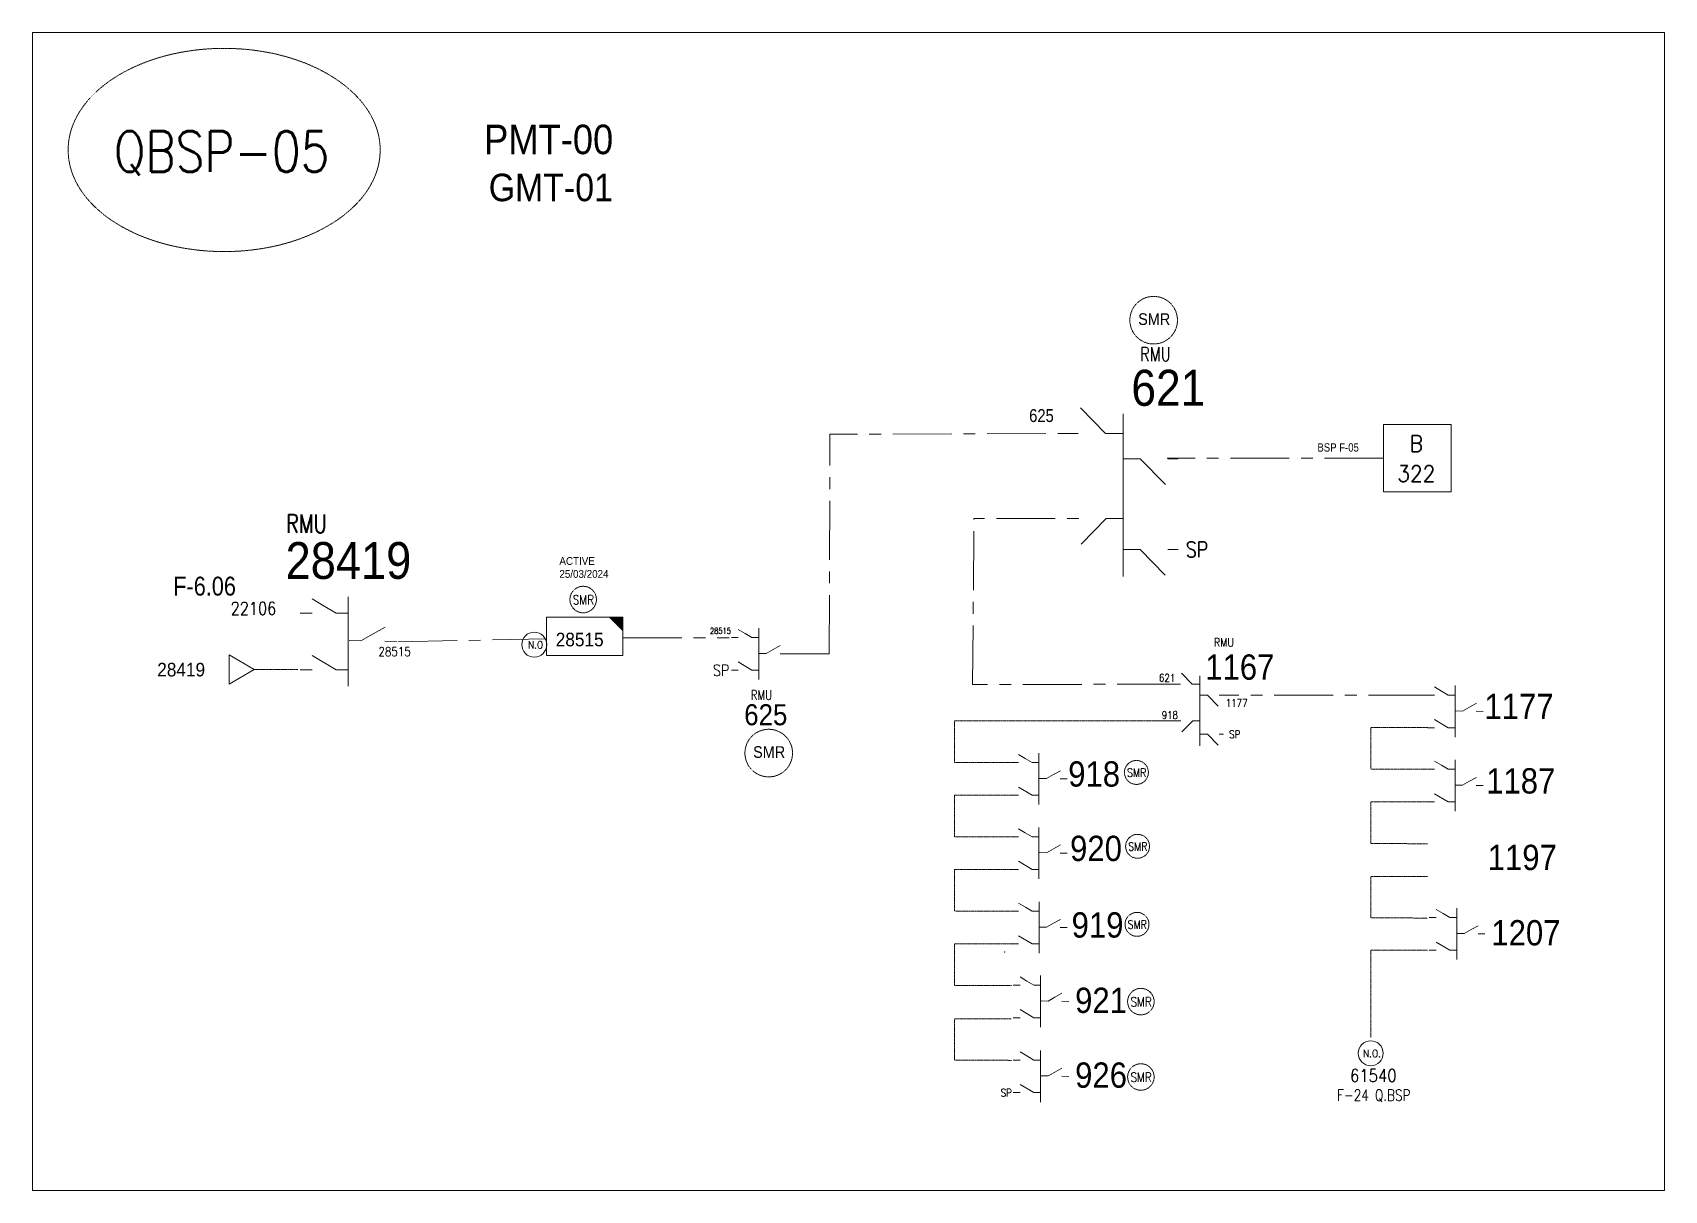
# Model space of a CAD drawing. Header units: metres. Extents: x 65984 to 144644, y -19036 to 23726.
# Drawn here: x 86627 to 88020, y 10297 to 11285 of the extents above; entities that cross this region are included whole.
import ezdxf
from ezdxf.enums import TextEntityAlignment as Align

# ---------------------------------------------------------------- set-up
doc = ezdxf.new("R2010")
doc.units = ezdxf.units.M
doc.header["$MEASUREMENT"] = 0
doc.linetypes.add('( Center )', pattern=[2, 1.25, -0.25, 0.25, -0.25])
doc.linetypes.add('DGN Style 3', pattern=[0.013877, 0, -0.013877])
doc.layers.get('0').update_dxf_attribs({"color": 95, "lineweight": 40})
for name, color, linetype, lineweight in [('d_eos', 111, 'Continuous', 40), ('d_eos no', 121, 'Continuous', 40), ('d_switch', 95, 'Continuous', 40), ('d_tf', 1, 'Continuous', 40), ('d_tf no', 6, 'Continuous', 40), ('d_ug cable', 95, 'Continuous', 40), ('d_ug main line', 95, 'Continuous', 40), ('d_unit sub', 7, 'Continuous', 40), ('fedr no', 95, 'Continuous', 40), ('GRID STATION  04', 7, 'Continuous', 40), ('Level 37', 7, 'Continuous', 0), ('O H MAIN FEEDER', 4, 'Continuous', 100), ('SW N O', 114, 'Continuous', 30)]:
    doc.layers.add(name, color=color, linetype=linetype, lineweight=lineweight)
doc.styles.add('NASKHF', font='naskhf.shx', dxfattribs={"height": 8})
doc.styles.add('Style-Arial', font='arial.ttf')
doc.styles.add('Style-msdefault', font='msdefault.shx')
doc.styles.add('Style-simplex', font='simplex.shx')
doc.styles.add('Style-STANDARD', font='STANDARD.shx')

msp = doc.modelspace()

# ---------------------------------------------------------------- texts
at = {"color": 7, "linetype": 'Continuous', "lineweight": 13, "style": 'Style-simplex', "width": 0.857143}
msp.add_text('61540', height=10.8, dxfattribs=at).set_placement((87771.2, 10395.2), align=Align.MIDDLE_CENTER)
at = {"color": 55, "linetype": 'Continuous', "lineweight": 13, "style": 'Style-STANDARD', "width": 0.857143}
msp.add_text('F-24 Q.BSP', height=9.65, dxfattribs=at).set_placement((87771.6, 10378.5), align=Align.MIDDLE_CENTER)
at = {"layer": 'd_eos no', "color": 7, "linetype": 'Continuous', "lineweight": 13, "style": 'Style-Arial', "width": 0.88}
for s, height, p in [('PMT-00', 25.19, (87012.6, 11206.4)), ('GMT-01', 23.5, (87016.5, 11164.6)), ('28419', 31.38, (86843.2, 10850.3))]:
    msp.add_text(s, height=height, dxfattribs=at).set_placement(p, align=Align.TOP_LEFT)
at = {"layer": 'd_switch', "color": 7, "linetype": 'Continuous', "lineweight": 13, "ltscale": 0.76549, "style": 'Style-msdefault', "width": 0.857143}
msp.add_text('BSP F-05', height=7.12, dxfattribs=at).set_placement((87723.5, 10934.6), align=Align.TOP_LEFT)
at = {"layer": 'd_switch', "color": 2, "linetype": 'Continuous', "lineweight": 13, "ltscale": 1.420924, "style": 'Style-msdefault', "width": 0.857143}
msp.add_text('F-6.06', height=16.13, dxfattribs=at).set_placement((86747.4, 10820.8), align=Align.TOP_LEFT)
at = {"layer": 'd_tf no', "color": 121, "linetype": 'Continuous', "lineweight": 13, "style": 'Style-msdefault', "width": 0.945946}
msp.add_text('28515', height=11.61, dxfattribs=at).set_placement((87073.7, 10773), align=Align.TOP_LEFT)
at = {"layer": 'd_tf no', "color": 220, "linetype": 'Continuous', "lineweight": 13, "style": 'Style-msdefault', "width": 0.945946}
msp.add_text('28419', height=11.61, dxfattribs=at).set_placement((86733.7, 10747.3), align=Align.TOP_LEFT)
at = {"layer": 'd_tf no', "color": 2, "lineweight": 13, "char_height": 9.953, "attachment_point": 1, "style": 'NASKHF'}
for insert in [(87570.6, 11045.5), (87242.1, 10676.2)]:
    msp.add_mtext('\\Fmsdefault;\\H1x;\\W0.925;SMR\\P', dxfattribs=dict(at, insert=insert))
at = {"layer": 'd_tf no', "color": 121, "linetype": 'Continuous', "lineweight": 40, "insert": (87076.8, 10837.5), "char_height": 6.624, "attachment_point": 1, "style": 'NASKHF'}
msp.add_mtext('\\Fmsdefault;\\H1x;\\W0.945946;ACTIVE\\P25/03/2024', dxfattribs=at)
at = {"layer": 'd_tf no', "color": 1, "linetype": 'Continuous', "lineweight": 40, "char_height": 7.901, "width": 19.837, "attachment_point": 5, "line_spacing_factor": 1.2, "style": 'Style-STANDARD'}
for insert in [(87097.3, 10801.1), (87573.1, 10458.1), (87573.1, 10393.8)]:
    msp.add_mtext('\\H1x;\\W0.909091;SMR\\P', dxfattribs=dict(at, insert=insert))
at = {"layer": 'd_tf no', "color": 1, "linetype": 'Continuous', "lineweight": 40, "ltscale": 0.9, "char_height": 7.111, "width": 17.854, "attachment_point": 5, "line_spacing_factor": 1.2, "style": 'Style-STANDARD'}
for insert in [(87569.3, 10653.6), (87570.3, 10590.6), (87569.8, 10524)]:
    msp.add_mtext('\\H1x;\\W0.909091;SMR\\P', dxfattribs=dict(at, insert=insert))
at = {"layer": 'fedr no', "color": 6, "linetype": 'Continuous', "lineweight": 13, "style": 'Style-STANDARD', "width": 0.909091}
msp.add_text('QBSP-05', height=34.55, dxfattribs=at).set_placement((86788.6, 11183.5), align=Align.MIDDLE_CENTER)
at = {"layer": 'GRID STATION  04', "color": 220, "linetype": 'Continuous', "lineweight": 13, "style": 'Style-STANDARD'}
for s, height, p in [('B', 13.8, (87807.9, 10934.3)), ('322', 13.84, (87807.9, 10908.7))]:
    msp.add_text(s, height=height, dxfattribs=at).set_placement(p, align=Align.MIDDLE_CENTER)
at = {"layer": 'Level 37', "color": 2, "linetype": 'Continuous', "lineweight": 13, "ltscale": 0.643881, "style": 'Style-STANDARD', "width": 0.854701}
msp.add_text('RMU', height=11.77, dxfattribs=at).set_placement((87585.3, 11010.6), align=Align.MIDDLE_CENTER)
at = {"layer": 'Level 37', "color": 2, "linetype": 'Continuous', "lineweight": 13, "ltscale": 0.869573, "style": 'Style-Arial', "width": 0.88}
msp.add_text('621', height=30.76, dxfattribs=at).set_placement((87564.8, 10997.3), align=Align.TOP_LEFT)
at = {"layer": 'Level 37', "color": 7, "linetype": 'Continuous', "lineweight": 13, "style": 'Style-msdefault', "width": 0.857143}
msp.add_text('625', height=10.98, dxfattribs=at).set_placement((87477.6, 10963.7), align=Align.TOP_LEFT)
at = {"layer": 'Level 37', "color": 7, "linetype": 'Continuous', "lineweight": 13, "style": 'Style-STANDARD'}
for s, height, width, p in [('RMU', 15.67, 0.854701, (86861, 10866.1)), ('22106', 10.95, 0.909091, (86815.8, 10793.7))]:
    msp.add_text(s, height=height, dxfattribs=dict(at, width=width)).set_placement(p, align=Align.MIDDLE_CENTER)
at = {"layer": 'Level 37', "color": 7, "linetype": 'Continuous', "lineweight": 13, "ltscale": 0.797746, "style": 'Style-STANDARD', "width": 0.909091}
msp.add_text('SP', height=13.15, dxfattribs=at).set_placement((87620.8, 10844), align=Align.MIDDLE_CENTER)
at = {"layer": 'Level 37', "color": 7, "linetype": 'Continuous', "lineweight": 13, "ltscale": 0.639388, "style": 'Style-STANDARD', "width": 0.909091}
msp.add_text('28515', height=5.03, dxfattribs=at).set_placement((87214.2, 10774.5), align=Align.MIDDLE_CENTER)
at = {"layer": 'Level 37', "color": 7, "linetype": 'Continuous', "lineweight": 13, "ltscale": 0.338782, "style": 'Style-simplex', "width": 0.854701}
msp.add_text('RMU', height=7.02, dxfattribs=at).set_placement((87643.8, 10764.7), align=Align.MIDDLE_CENTER)
at = {"layer": 'Level 37', "color": 7, "linetype": 'Continuous', "lineweight": 13, "ltscale": 0.806351, "style": 'Style-STANDARD', "width": 0.909091}
msp.add_text('28515', height=7.77, dxfattribs=at).set_placement((86936.2, 10756.9), align=Align.MIDDLE_CENTER)
at = {"layer": 'Level 37', "color": 7, "linetype": 'Continuous', "lineweight": 13, "ltscale": 0.546862, "style": 'Style-Arial', "width": 0.88}
for s, p in [('1167', (87627.8, 10754.5)), ('1177', (87866, 10720.9)), ('1187', (87867.5, 10657.4)), ('1197', (87868.8, 10592.1)), ('1207', (87871.9, 10527.8))]:
    msp.add_text(s, height=21.58, dxfattribs=at).set_placement(p, align=Align.TOP_LEFT)
at = {"layer": 'Level 37', "color": 7, "linetype": 'Continuous', "lineweight": 13, "ltscale": 0.671569, "style": 'Style-STANDARD', "width": 0.909091}
msp.add_text('SP', height=9.57, dxfattribs=at).set_placement((87214.8, 10740.9), align=Align.MIDDLE_CENTER)
at = {"layer": 'Level 37', "color": 7, "linetype": 'Continuous', "lineweight": 13, "ltscale": 0.564922, "style": 'Style-STANDARD', "width": 0.909091}
for s, p in [('621', (87595.3, 10734.5)), ('918', (87597.6, 10702.7)), ('1177', (87654.6, 10713.1)), ('SP', (87653, 10686.3)), ('SP', (87458.1, 10380.5))]:
    msp.add_text(s, height=6.56, dxfattribs=at).set_placement(p, align=Align.MIDDLE_CENTER)
at = {"layer": 'Level 37', "color": 2, "linetype": 'Continuous', "lineweight": 13, "ltscale": 0.677777, "style": 'Style-STANDARD', "width": 0.854701}
msp.add_text('RMU', height=8.1, dxfattribs=at).set_placement((87249.2, 10719.8), align=Align.MIDDLE_CENTER)
at = {"layer": 'Level 37', "color": 2, "linetype": 'Continuous', "lineweight": 13, "ltscale": 0.641101, "style": 'Style-Arial', "width": 0.88}
msp.add_text('625', height=17.95, dxfattribs=at).set_placement((87234.5, 10712), align=Align.TOP_LEFT)
at = {"layer": 'Level 37', "color": 2, "linetype": 'Continuous', "lineweight": 13, "ltscale": 0.546862, "style": 'Style-Arial', "width": 0.88}
for s, p in [('918', (87510.9, 10663.3)), ('920', (87512.5, 10599.8)), ('919', (87513.8, 10534.5)), ('921', (87516.8, 10470.2)), ('926', (87516.8, 10406.4))]:
    msp.add_text(s, height=21.58, dxfattribs=at).set_placement(p, align=Align.TOP_LEFT)

# ---------------------------------------------------------------- blocks, each defined once
blk = doc.blocks.new('SS')
at = {"color": 0, "linetype": 'ByBlock', "lineweight": -2, "flags": 128}
blk.add_lwpolyline([(6.95, 4.25), (10.45, 4.25), (10.45, 0.75)], close=True, dxfattribs=at)
at = {"color": 0, "linetype": 'ByBlock', "lineweight": -2, "extrusion": (0, 0, -1)}
blk.add_solid([(-6.95, 4.25), (-10.45, 4.25), (-10.45, 0.75)], dxfattribs=at)
at = {"color": 0, "linetype": 'ByBlock', "lineweight": -2}
blk.add_3dface([(-9.55, 4.25), (10.45, 4.25), (10.45, -5.75), (-9.55, -5.75)], dxfattribs=at)
blk = doc.blocks.new('TRA1_818')
at = {"layer": 'd_tf', "color": 220, "linetype": 'Continuous', "lineweight": 13, "ltscale": 0.001135, "flags": 128}
blk.add_lwpolyline([(9.9, -17), (-0.1, 0), (-10.1, -17)], close=True, dxfattribs=at)
blk = doc.blocks.new('TRA1_817')
at = {"layer": 'd_tf', "color": 220, "linetype": 'Continuous', "lineweight": 13, "ltscale": 0.001135, "xscale": 1.000046564039522, "yscale": 1.000046564039522, "zscale": 1.000046564039522, "rotation": 180}
blk.add_blockref('TRA1_818', (0, 0), dxfattribs=at)
blk = doc.blocks.new('*U4118')
at = {"layer": 'SW N O', "color": 3, "lineweight": 13, "ltscale": 0.426762}
blk.add_circle((0, 0), 16.8, dxfattribs=at)
at = {"layer": 'SW N O', "color": 3, "lineweight": 13, "style": 'Style-STANDARD'}
blk.add_text('N.O', height=9.6, dxfattribs=at).set_placement((1.7, -0.2), align=Align.MIDDLE_CENTER)
blk = doc.blocks.new('*U4195')
at = {"layer": 'd_eos', "color": 7, "linetype": 'Continuous', "lineweight": 13, "ltscale": 0.672876}
for p, q in [((0.6, 54.9), (0.6, -54.9)), ((-44.6, -0.1), (-59.3, 0.2)), ((0.6, 34.8), (15.2, 34.8)), ((15.2, 34.8), (44.6, 17.4)), ((44.6, 34.8), (59.3, 34.8)), ((-30.1, -9.1), (-45, -17.4)), ((-15.3, -0.7), (-30.1, -9.1)), ((-0.6, -1), (-15.3, -0.7)), ((0.6, -34.7), (15.2, -34.7)), ((15.2, -34.7), (29.9, -43.4)), ((44.6, -34.7), (59.3, -34.7)), ((29.9, -43.4), (44.6, -52.1))]:
    blk.add_line(p, q, dxfattribs=at)
blk = doc.blocks.new('*U4196')
at = {"layer": 'SW N O', "color": 1, "lineweight": 13, "ltscale": 0.426762}
blk.add_circle((0, 0), 16.8, dxfattribs=at)
at = {"layer": 'SW N O', "color": 1, "lineweight": 13, "style": 'Style-STANDARD'}
blk.add_text('N.O.', height=9.6, dxfattribs=at).set_placement((1.7, -0.2), align=Align.MIDDLE_CENTER)
blk = doc.blocks.new('*U4197')
at = {"layer": 'd_eos', "color": 2, "linetype": 'Continuous', "lineweight": 13, "ltscale": 0.672876}
for p, q in [((0.6, 54.9), (0.6, -54.9)), ((-44.6, -0.1), (-59.3, 0.2)), ((0.6, 34.8), (15.2, 34.8)), ((15.2, 34.8), (44.6, 17.4)), ((44.6, 34.8), (59.3, 34.8)), ((-30.1, -9.1), (-45, -17.4)), ((-15.3, -0.7), (-30.1, -9.1)), ((-0.6, -1), (-15.3, -0.7)), ((0.6, -34.7), (15.2, -34.7)), ((15.2, -34.7), (29.9, -43.4)), ((44.6, -34.7), (59.3, -34.7)), ((29.9, -43.4), (44.6, -52.1))]:
    blk.add_line(p, q, dxfattribs=at)
blk = doc.blocks.new('*U4198')
at = {"layer": 'd_eos', "color": 7, "linetype": 'Continuous', "lineweight": 13, "ltscale": 1.034457}
for p, q in [((0.6, 54.9), (0.6, -54.9)), ((0.6, 34.8), (15.2, 34.8)), ((15.2, 34.8), (44.6, 17.4)), ((44.6, 34.8), (59.3, 34.8)), ((-44.6, -0.1), (-59.3, 0.2)), ((-30.1, -9.1), (-45, -17.4)), ((-15.3, -0.7), (-30.1, -9.1)), ((-0.6, -1), (-15.3, -0.7)), ((0.6, -34.7), (15.2, -34.7)), ((15.2, -34.7), (29.9, -43.4)), ((44.6, -34.7), (59.3, -34.7)), ((29.9, -43.4), (44.6, -52.1))]:
    blk.add_line(p, q, dxfattribs=at)
blk = doc.blocks.new('*U4199')
at = {"layer": 'd_eos', "color": 2, "linetype": 'Continuous', "lineweight": 13, "ltscale": 0.672876}
for p, q in [((0.6, 54.9), (0.6, -54.9)), ((-44.6, -0.1), (-59.3, 0.2)), ((0.6, 34.8), (15.2, 34.8)), ((15.2, 34.8), (44.6, 17.4)), ((44.6, 34.8), (59.3, 34.8)), ((-30.1, -9.1), (-45, -17.4)), ((-15.3, -0.7), (-30.1, -9.1)), ((-0.6, -1), (-15.3, -0.7)), ((0.6, -34.7), (15.2, -34.7)), ((15.2, -34.7), (29.9, -43.4)), ((44.6, -34.7), (59.3, -34.7)), ((29.9, -43.4), (44.6, -52.1))]:
    blk.add_line(p, q, dxfattribs=at)

# ---------------------------------------------------------------- linework, layer by layer
at = {"layer": 'd_eos', "color": 2, "linetype": 'Continuous', "lineweight": 13, "ltscale": 2.003388}
for p, q in [((87542.7, 10942.9), (87521.4, 10964.9)), ((87557.8, 10821), (87557.8, 10959.6)), ((87519.3, 10942.9), (87510.5, 10942.9)), ((87557.3, 10942.9), (87542.7, 10942.9)), ((87557.9, 10921.4), (87572.4, 10921.4)), ((87572.4, 10921.4), (87593.8, 10899.4)), ((87595.8, 10921.4), (87604.7, 10921.4)), ((87520, 10870.4), (87511.1, 10870.4)), ((87543.3, 10870.4), (87522, 10848.4)), ((87557.9, 10870.4), (87543.3, 10870.4)), ((87557.8, 10844.1), (87572.4, 10844.1)), ((87572.4, 10844.1), (87593.7, 10822.1)), ((87595.8, 10844.1), (87604.6, 10844.1))]:
    msp.add_line(p, q, dxfattribs=at)
at = {"layer": 'd_eos', "color": 7, "linetype": 'Continuous', "lineweight": 13, "ltscale": 0.862393}
for p, q in [((87616.8, 10729), (87607.6, 10738.4)), ((87623.3, 10676.5), (87623.3, 10736.2)), ((87606.8, 10729), (87603, 10729)), ((87623.1, 10729), (87616.8, 10729)), ((87623.3, 10719.7), (87629.6, 10719.7)), ((87629.6, 10719.7), (87638.8, 10710.3)), ((87639.7, 10719.7), (87643.5, 10719.7)), ((87607, 10697.8), (87603.2, 10697.8)), ((87617.1, 10697.8), (87607.9, 10688.3)), ((87623.4, 10697.8), (87617.1, 10697.8)), ((87623.3, 10686.5), (87629.6, 10686.5)), ((87629.6, 10686.5), (87638.8, 10677)), ((87639.7, 10686.5), (87643.5, 10686.5))]:
    msp.add_line(p, q, dxfattribs=at)
at = {"layer": 'd_ug cable', "color": 200, "linetype": 'DGN Style 3', "lineweight": 13}
msp.add_line((86853.6, 10741.5), (86816.4, 10741.5), dxfattribs=at)
at = {"layer": 'd_ug cable', "color": 220, "linetype": 'DGN Style 3', "lineweight": 13, "flags": 128}
for points in [[(87592.1, 10697.8), (87414, 10697.8), (87414, 10662.4), (87462.5, 10662.2)], [(87817.3, 10692), (87769, 10692), (87769, 10656.6), (87817.5, 10656.5)], [(87462.3, 10634.4), (87414, 10634.4), (87414, 10599), (87462.5, 10598.9)], [(87817.3, 10628.6), (87769, 10628.6), (87769, 10593.1), (87817.5, 10593)], [(87462.3, 10571), (87414, 10571), (87414, 10535.6), (87462.5, 10535.4)], [(87817.3, 10565.1), (87769, 10565.1), (87769, 10529.7), (87817.5, 10529.6)], [(87462.3, 10507.5), (87414, 10507.5), (87414, 10472.1), (87462.5, 10472)], [(87817.3, 10502.3), (87769, 10502.3), (87769, 10427.8), (87769, 10427.8)], [(87462.3, 10443.7), (87414, 10443.7), (87414, 10408.3), (87462.5, 10408.2)]]:
    msp.add_lwpolyline(points, dxfattribs=at)
at = {"layer": 'd_ug cable', "color": 1, "linetype": 'DGN Style 3', "lineweight": 13}
for centre in [(87583.8, 11039.6), (87255.4, 10670.3)]:
    msp.add_circle(centre, 20.3, dxfattribs=at)
at = {"layer": 'd_ug cable', "color": 2, "linetype": 'DGN Style 3', "lineweight": 13}
for centre, radius in [((87097.1, 10801.3), 11.3), ((87569.1, 10653.8), 10.2), ((87570.1, 10590.8), 10.2), ((87569.6, 10524.2), 10.2), ((87572.9, 10458.3), 11.3), ((87572.9, 10394), 11.3)]:
    msp.add_circle(centre, radius, dxfattribs=at)
at = {"layer": 'd_ug cable', "color": 6, "linetype": 'Continuous', "lineweight": 0}
msp.add_point((87456.6, 10500.7), dxfattribs=at)
at = {"layer": 'd_ug main line', "color": 220, "linetype": '( Center )', "lineweight": 13, "ltscale": 40.180884}
for p, q in [((87779.9, 10921.9), (87595.2, 10921.8)), ((87307.1, 10754.9), (87270.7, 10754.9)), ((87602.9, 10729), (87429.3, 10728.9)), ((87817.3, 10719.8), (87643.7, 10719.7)), ((87602.9, 10697.9), (87586.3, 10697.9))]:
    msp.add_line(p, q, dxfattribs=at)
at = {"layer": 'd_ug main line', "color": 220, "linetype": '( Center )', "lineweight": 13, "ltscale": 40.180884, "flags": 128}
for points in [[(87307.1, 10754.9), (87307.6, 10942.3), (87516.5, 10942.9)], [(87429.3, 10728.9), (87430.5, 10870.5), (87513.9, 10870.4)], [(87131, 10768.6), (87221.6, 10768.6), (87221.6, 10768.6), (87221.6, 10768.6)]]:
    msp.add_lwpolyline(points, dxfattribs=at)
at = {"layer": 'd_ug main line', "color": 214, "linetype": '( Center )', "lineweight": 13, "ltscale": 40.180884, "flags": 128}
msp.add_lwpolyline([(86939.3, 10765.3), (87065.7, 10767.7)], dxfattribs=at)
at = {"layer": 'fedr no', "color": 82, "linetype": 'DGN Style 3', "lineweight": 13, "true_color": 0x1dc70e}
msp.add_ellipse((86790.8, 11184.8), major_axis=(133.1, 0), ratio=0.651175, dxfattribs=at)
at = {"layer": 'GRID STATION  04', "color": 220, "linetype": 'Continuous', "lineweight": 13, "ltscale": 1.848321, "flags": 128}
msp.add_lwpolyline([(87837.6, 10950.7), (87779.9, 10950.7), (87779.9, 10893.1), (87837.6, 10893.1)], close=True, dxfattribs=at)
at = {"layer": 'O H MAIN FEEDER', "color": 140, "lineweight": 13, "ltscale": 0.498271, "flags": 128}
msp.add_lwpolyline([(86627.4, 11284.9), (88019.5, 11284.9), (88019.5, 10297.3), (86627.4, 10297.3)], close=True, dxfattribs=at)

# ---------------------------------------------------------------- block references
at = {"layer": 'd_eos', "color": 7, "linetype": 'Continuous', "lineweight": 13, "ltscale": 1.034457, "xscale": 0.6943344451273424, "yscale": 0.6943344451273424, "zscale": 0.6943344451273424, "rotation": 180}
msp.add_blockref('*U4198', (86896.9, 10765.6), dxfattribs=at)
at = {"layer": 'd_eos', "color": 2, "linetype": 'Continuous', "lineweight": 13, "ltscale": 0.672876, "xscale": 0.3996824189105468, "yscale": 0.3996824189105468, "zscale": 0.3996824189105468, "rotation": 180}
for name, p in [('*U4197', (87247.2, 10755)), ('*U4199', (87486.2, 10648.3)), ('*U4199', (87486.2, 10585)), ('*U4199', (87486.3, 10521.5)), ('*U4199', (87487.6, 10458.5)), ('*U4199', (87487.6, 10394.6))]:
    msp.add_blockref(name, p, dxfattribs=at)
at = {"layer": 'd_eos', "color": 7, "linetype": 'Continuous', "lineweight": 13, "ltscale": 0.672876, "xscale": 0.3996824189105468, "yscale": 0.3996824189105468, "zscale": 0.3996824189105468, "rotation": 180}
for p in [(87841.2, 10705.9), (87841.2, 10642.6), (87842.7, 10516.1)]:
    msp.add_blockref('*U4195', p, dxfattribs=at)
at = {"layer": 'd_tf', "color": 220, "linetype": 'Continuous', "lineweight": 13, "ltscale": 0.001135, "xscale": 1.255371350688401, "yscale": 1.255371350688401, "zscale": 1.255371350688401, "rotation": 90.0000000000001}
msp.add_blockref('TRA1_817', (86816.4, 10741.4), dxfattribs=at)
at = {"layer": 'd_unit sub', "color": 2, "linetype": 'Continuous', "lineweight": 13, "xscale": 3.268262731783389, "yscale": 3.268262731783389, "zscale": 0.6672993679974889}
msp.add_blockref('SS', (87096.9, 10772.4), dxfattribs=at)
at = {"layer": 'SW N O', "color": 3, "lineweight": 13, "xscale": 0.6336126946712776, "yscale": 0.6336126946712776, "zscale": 0.6336126946712776}
msp.add_blockref('*U4118', (87055.4, 10762.8), dxfattribs=at)
at = {"layer": 'SW N O', "color": 1, "lineweight": 13, "xscale": 0.6336126946712776, "yscale": 0.6336126946712776, "zscale": 0.6336126946712776}
msp.add_blockref('*U4196', (87769, 10414.2), dxfattribs=at)

msp.set_redraw_order([(e.dxf.handle, doc.entitydb.next_handle()) for e in msp.query("TEXT MTEXT ATTDEF DIMENSION ARC_DIMENSION")])  # texts and dimensions are drawn at this point

doc.saveas('drawing.dxf')
